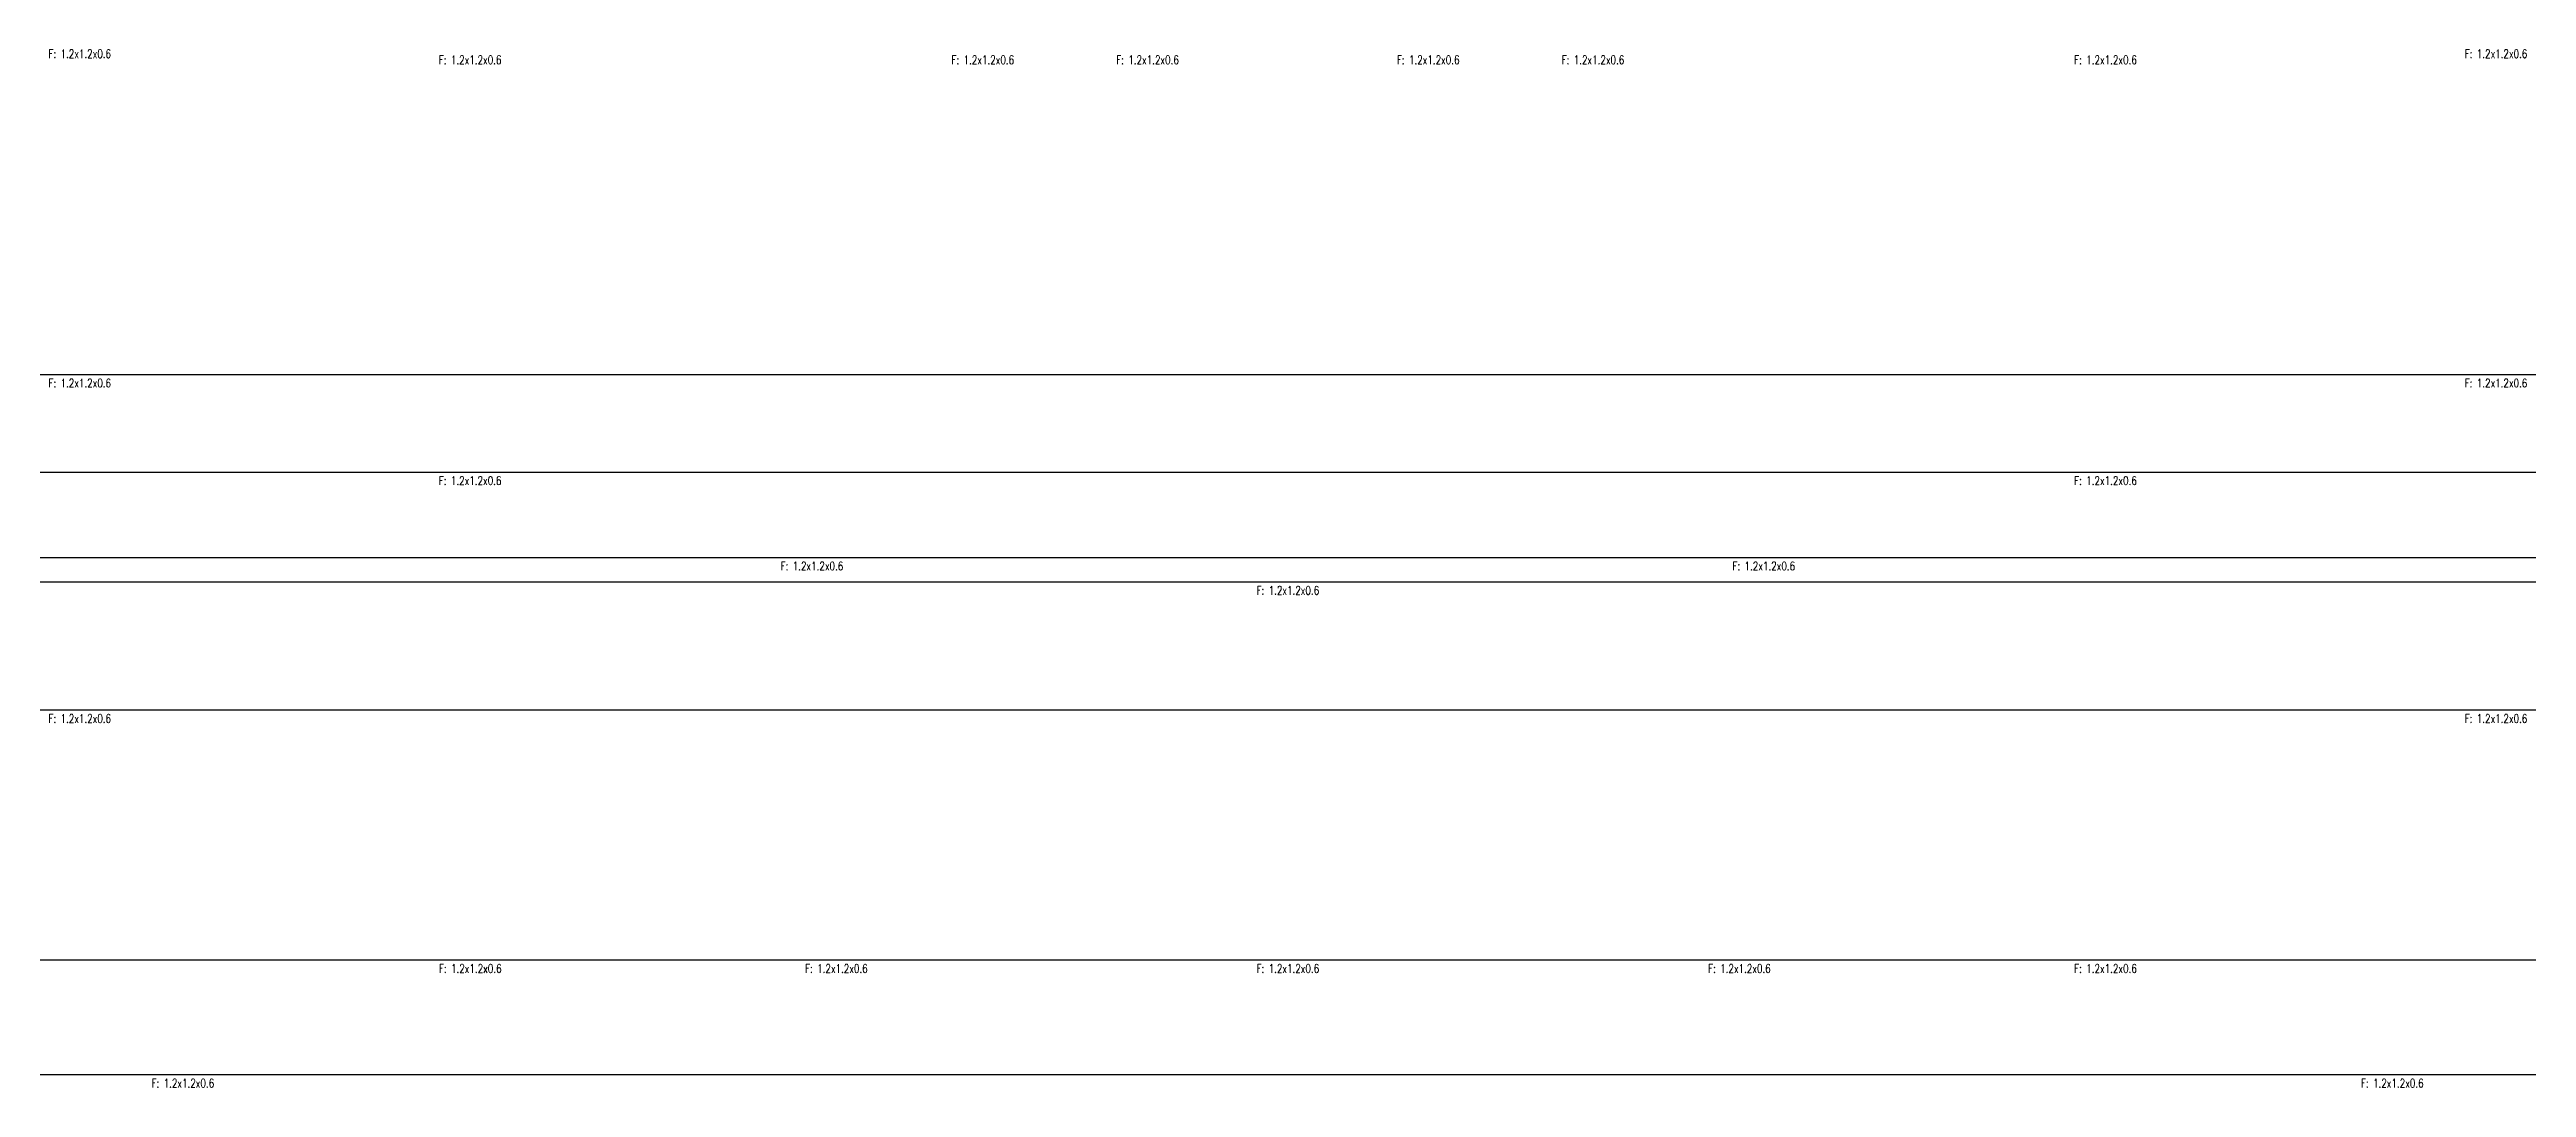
# Model space of a CAD drawing. Header units: metres. Extents: x 3812 to 5031, y 132 to 1341.
# Drawn here: x 4411.38 to 4431.67, y 132.3 to 140.81 of the extents above; entities that cross this region are included whole.
import ezdxf

# ---------------------------------------------------------------- set-up
doc = ezdxf.new("R2010")
doc.units = ezdxf.units.M
doc.header["$LTSCALE"] = 0.5
doc.layers.add('S-DESIGN-FND', color=7, linetype='Continuous')
doc.layers.add('S-DESIGN-TXT', color=7, linetype='Continuous')
doc.styles.get("Standard").update_dxf_attribs({"font": 'romans.shx', "width": 0.75})

msp = doc.modelspace()

# ---------------------------------------------------------------- texts
at = {"layer": 'S-DESIGN-TXT', "color": 7, "char_height": 0.07, "attachment_point": 5}
for insert in [(4411.625, 140.779), (4414.824, 140.729), (4419.025, 140.729), (4420.375, 140.729), (4422.675, 140.729), (4424.025, 140.729), (4428.225, 140.729), (4431.425, 140.779), (4411.625, 138.079), (4431.425, 138.079), (4414.824, 137.279), (4428.225, 137.279), (4417.625, 136.579), (4425.425, 136.579), (4421.525, 136.379), (4411.625, 135.329), (4431.425, 135.329), (4414.825, 133.279), (4417.825, 133.279), (4421.525, 133.279), (4425.225, 133.279), (4428.225, 133.279), (4412.47, 132.339), (4430.575, 132.339)]:
    msp.add_mtext('F: 1.2x1.2x0.6', dxfattribs=dict(at, insert=insert))

# ---------------------------------------------------------------- linework, layer by layer
at = {"layer": 'S-DESIGN-FND', "color": 2}
for points in [[(3811.625, 138.149), (5011.625, 138.149), (5011.625, 1338.149), (3811.625, 1338.149)], [(3831.425, 138.149), (5031.425, 138.149), (5031.425, 1338.149), (3831.425, 1338.149)], [(3814.824, 137.349), (5014.824, 137.349), (5014.824, 1337.349), (3814.824, 1337.349)], [(3828.225, 137.349), (5028.225, 137.349), (5028.225, 1337.349), (3828.225, 1337.349)], [(3817.625, 136.649), (5017.625, 136.649), (5017.625, 1336.649), (3817.625, 1336.649)], [(3825.425, 136.649), (5025.425, 136.649), (5025.425, 1336.649), (3825.425, 1336.649)], [(3821.525, 136.449), (5021.525, 136.449), (5021.525, 1336.449), (3821.525, 1336.449)], [(3811.625, 135.399), (5011.625, 135.399), (5011.625, 1335.399), (3811.625, 1335.399)], [(3831.425, 135.399), (5031.425, 135.399), (5031.425, 1335.399), (3831.425, 1335.399)], [(3814.825, 133.349), (5014.825, 133.349), (5014.825, 1333.349), (3814.825, 1333.349)], [(3817.825, 133.349), (5017.825, 133.349), (5017.825, 1333.349), (3817.825, 1333.349)], [(3821.525, 133.349), (5021.525, 133.349), (5021.525, 1333.349), (3821.525, 1333.349)], [(3825.225, 133.349), (5025.225, 133.349), (5025.225, 1333.349), (3825.225, 1333.349)], [(3828.225, 133.349), (5028.225, 133.349), (5028.225, 1333.349), (3828.225, 1333.349)], [(3812.47, 132.409), (5012.47, 132.409), (5012.47, 1332.409), (3812.47, 1332.409)], [(3830.575, 132.409), (5030.575, 132.409), (5030.575, 1332.409), (3830.575, 1332.409)]]:
    msp.add_lwpolyline(points, close=True, dxfattribs=at)

msp.set_redraw_order([(e.dxf.handle, doc.entitydb.next_handle()) for e in msp.query("TEXT MTEXT ATTDEF DIMENSION ARC_DIMENSION")])  # texts and dimensions are drawn at this point

doc.saveas('drawing.dxf')
